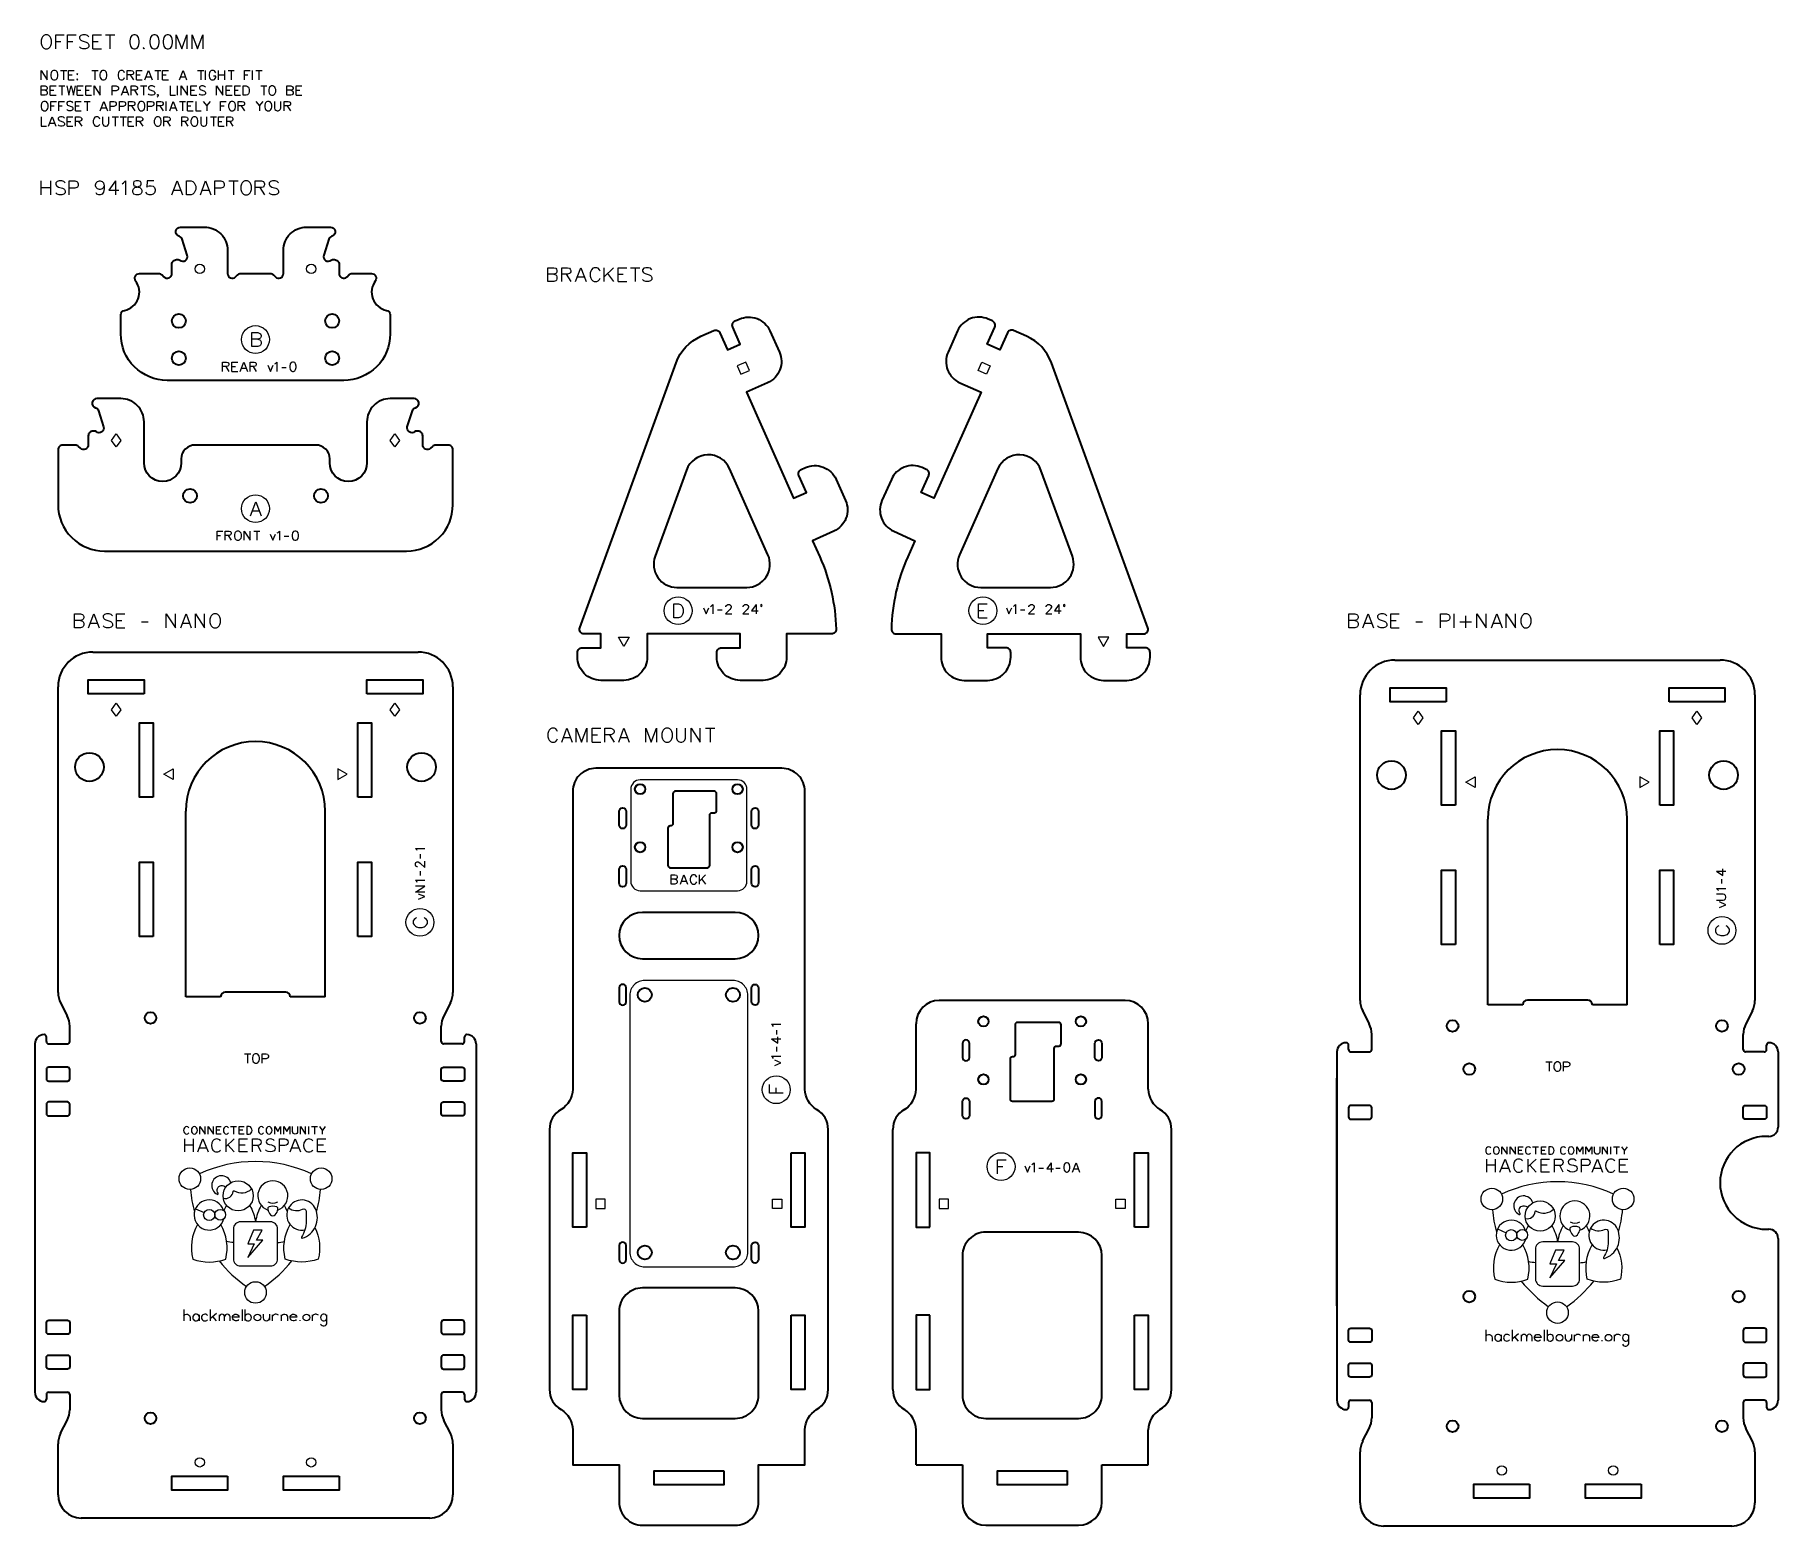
# Model space of a CAD drawing. Header units: millimetres. Extents: x 19 to 394, y 13 to 334.
import ezdxf

# ---------------------------------------------------------------- set-up
doc = ezdxf.new("R2010")
doc.units = ezdxf.units.MM
doc.header["$LTSCALE"] = 0.5
doc.layers.get('0').update_dxf_attribs({"lineweight": 9})
doc.layers.add('Red', color=6, linetype='Continuous', lineweight=35)

# ---------------------------------------------------------------- blocks, each defined once
blk = doc.blocks.new('CCHS Simplified Logo')
for p, q in [((3.51, 68.21), (3.51, 63.61)), ((6.67, 63.61), (6.67, 68.21)), ((14.71, 71.33), (15.92, 71.33)), ((17.98, 68.21), (17.98, 63.61)), ((17.98, 65.43), (20.98, 68.21)), ((19.71, 72.52), (21.81, 72.52)), ((20.76, 72.52), (20.76, 69.89)), ((22.77, 71.33), (23.98, 71.33)), ((47.15, 69.89), (47.15, 72.52)), ((48.09, 72.52), (50.19, 72.52)), ((49.14, 72.52), (49.14, 69.89)), ((52.03, 69.89), (52.03, 71.07)), ((3.51, 66.14), (6.67, 66.14)), ((8.74, 65.01), (11.29, 65.01)), ((20.98, 63.61), (18.69, 66.09)), ((22.71, 66.14), (24.82, 66.14)), ((30.44, 63.61), (29.29, 65.91)), ((41.17, 65.01), (43.73, 65.01)), ((50.2, 66.14), (52.32, 66.14)), ((7.39, 43.67), (10.4, 42.28)), ((3.24, 8.2), (3.24, 4.24)), ((8.66, 6.42), (8.66, 4.24)), ((12.54, 8.2), (12.54, 4.24)), ((14.72, 6.81), (12.54, 4.96)), ((15.74, 6.42), (15.74, 4.24)), ((23.76, 8.2), (23.76, 4.24)), ((24.77, 8.2), (24.77, 4.44)), ((33.35, 6.62), (33.35, 4.54)), ((34.47, 4.24), (34.47, 6.42)), ((37.47, 6.42), (37.47, 4.24)), ((48.48, 4.24), (48.48, 6.42)), ((14.72, 4.24), (13.45, 5.74)), ((44.14, 4.24), (44.14, 4.55))]:
    blk.add_line(p, q)
for points in [[(5.05, 72.14, 0.501157), (3.53, 72.14, 0.332305), (3.53, 70.27, 0.501157), (5.05, 70.27)], [(16.16, 67.54, 0.501157), (13.51, 67.54, 0.332305), (13.51, 64.27, 0.501157), (16.16, 64.27)], [(19, 72.14, 0.501157), (17.48, 72.14, 0.332305), (17.48, 70.27, 0.501157), (19, 70.27)], [(27.4, 63.61), (27.4, 68.21), (29.29, 68.21, -1), (29.29, 65.91), (27.4, 65.91)], [(31.3, 72.14, 0.501157), (29.78, 72.14, 0.332305), (29.78, 70.27, 0.501157), (31.3, 70.27)], [(34.99, 67.56, 0.119188), (34.74, 67.86, 0.321305), (32.55, 67.86, 0.513656), (32.55, 66.52, 0.110767), (33.31, 66.2), (34.06, 66.06, -0.110767), (34.98, 65.67, -0.513656), (34.98, 64.04, -0.321305), (32.31, 64.04, -0.119188), (32, 64.4)], [(36.89, 63.61), (36.89, 68.21), (38.78, 68.21, -1), (38.78, 65.91), (36.89, 65.91)], [(43.27, 72.52), (43.27, 70.79, -1), (41.45, 70.79), (41.45, 72.52)], [(48.55, 67.54, 0.501157), (45.89, 67.54, 0.332305), (45.89, 64.27, 0.501157), (48.55, 64.27)], [(48.16, 55.92, 0.218932), (8.76, 55.92)], [(19.79, 52.81, 1.531564), (15, 48.73, 0.792637), (15.31, 49.11, -1.003147), (18, 51.18)], [(5.59, 50.42, 0.042743), (7.01, 42.51, 0.042743)], [(17.14, 47.34, 0.467493), (20.62, 49.76, -0.557128), (21, 49.95, 0.342336), (27.06, 50.62)], [(49.9, 42.51, 0.042743), (51.33, 50.42)], [(17.35, 42.94, -0.03222), (18.29, 44.82)], [(26.43, 44.82, -0.094369), (28.46, 39.06, -0.094369)], [(30.48, 44.82, 0.094369), (28.46, 39.06, 0.094369)], [(39.61, 42.81, 0.034275), (38.63, 44.82)], [(8.12, 38.09, 0.194515), (6.39, 25.98, 0.181297), (18, 25.98, 0.194515), (16.26, 38.09)], [(49.35, 37.04, -0.175739), (50.53, 25.98, -0.181297), (38.92, 25.98, -0.194515), (40.65, 38.09)], [(20.7, 31.74, -0.036665), (18.31, 32.16)], [(36.22, 31.74, 0.036665), (38.6, 32.16)], [(15.74, 25.31, 0.069932), (25.29, 16.31)], [(31.63, 16.31, 0.069932), (41.18, 25.31, 0.069932)], [(3.24, 5.93, -0.802585), (5.5, 5.43), (5.5, 4.24)], [(17.62, 4.25), (17.62, 5.68, 1), (15.74, 5.68)], [(19.51, 4.25), (19.51, 5.68, 1), (17.62, 5.68)], [(22.52, 4.73, -5.586761), (22.74, 5.53), (20.38, 5.53)], [(31.18, 6.62), (31.18, 5.33, 1), (33.35, 5.33)], [(37.47, 5.93, -0.802585), (39.74, 5.43), (39.74, 4.24)], [(42.77, 4.73, -5.586761), (42.99, 5.53), (40.62, 5.53)], [(51.29, 3.14, 0.802585), (53.55, 3.65), (53.55, 6.42)]]:
    blk.add_lwpolyline(points, format="xyb")
for points in [[(7.74, 72.12, 0.520086), (6.22, 72.12, 0.315715), (6.22, 70.28, 0.520086), (7.74, 70.28, 0.315715)], [(26.22, 72.52), (25.45, 72.52), (25.45, 69.89), (26.22, 69.89, 0.252435), (26.97, 70.29, 0.299349), (26.97, 72.11, 0.252435)], [(33.99, 72.12, 0.520086), (32.48, 72.12, 0.315715), (32.48, 70.28, 0.520086), (33.99, 70.28, 0.315715)], [(36.36, 43.49, 0.372398), (35.9, 44.29, 0.168685), (33.21, 44.29, 0.372398), (32.75, 43.49, 0.132457), (33.69, 41.57, 0.455394), (35.42, 41.57, 0.132457)], [(40.08, 43.98, 0.292731), (45, 43.49, -0.559876), (46.26, 42.72), (46.26, 39.16, -0.145964), (44.62, 33.68, 0.705108), (44.91, 33.31, 0.446702), (49.56, 43.59, 0.622981)], [(23.24, 23.56), (33.68, 23.56, 0.414214), (36.22, 26.09), (36.22, 36.53, 0.414214), (33.68, 39.07), (23.24, 39.07, 0.414214), (20.7, 36.53), (20.7, 26.09, 0.414214)]]:
    blk.add_lwpolyline(points, format="xyb", close=True)
for points in [[(8.17, 63.61), (10.01, 68.21), (11.85, 63.61)], [(8.93, 69.89), (8.93, 72.52), (10.77, 69.89), (10.77, 72.52)], [(11.84, 69.89), (11.84, 72.52), (13.68, 69.89), (13.68, 72.52)], [(16.4, 69.89), (14.71, 69.89), (14.71, 72.52), (16.4, 72.52)], [(25.66, 63.61), (22.71, 63.61), (22.71, 68.21), (25.66, 68.21)], [(24.46, 69.89), (22.77, 69.89), (22.77, 72.52), (24.46, 72.52)], [(35.2, 69.89), (35.2, 72.52), (36.25, 70.75), (37.3, 72.52), (37.3, 69.89)], [(38.36, 69.89), (38.36, 72.52), (39.42, 70.75), (40.47, 72.52), (40.47, 69.89)], [(40.61, 63.61), (42.45, 68.21), (44.29, 63.61)], [(44.22, 69.89), (44.22, 72.52), (46.06, 69.89), (46.06, 72.52)], [(53.16, 63.61), (50.2, 63.61), (50.2, 68.21), (53.16, 68.21)], [(50.98, 72.52), (52.03, 71.07), (53.08, 72.52)]]:
    blk.add_lwpolyline(points)
blk.add_lwpolyline([(25.75, 26.5), (31.03, 32.62), (28.85, 32.62), (30.81, 36.14), (27.7, 36.14), (25.74, 31.37), (28.05, 31.37)], close=True)
for centre, radius in [((5.39, 54.2), 3.78), ((51.53, 54.2), 3.78), ((22.36, 48.19), 5.29), ((12.19, 41.46), 1.97), ((16.06, 41.54), 1.9), ((28.46, 14.25), 3.78), ((29.14, 5.43), 1.19), ((46.36, 5.43), 1.19)]:
    blk.add_circle(centre, radius)
for centre, radius, start, end in [((34.55, 48.19), 5.29, 289.1471, 250.8529), ((12.19, 41.46), 5.29, 17.37361, 345.15213), ((34.55, 49.05), 3.4, 240, 300), ((44.72, 41.46), 5.29, 151.50414, 282.17858), ((7.58, 5.43), 1.19, 25, 335), ((10.67, 5.43), 1.19, 39.5212, 320.4788), ((25.85, 5.43), 1.19, 205, 155), ((35.6, 5.35), 1.27, 43.2333, 152.80618), ((49.61, 5.35), 1.27, 43.2333, 152.80618), ((52.48, 5.43), 1.19, 25, 335)]:
    blk.add_arc(centre, radius, start, end)

msp = doc.modelspace()

# ---------------------------------------------------------------- linework, layer by layer
at = {"color": 139, "lineweight": 0}
for points in [[(20.7, 333.79), (20.41, 333.64), (20.12, 333.35), (19.98, 333.06), (19.84, 332.63), (19.84, 331.91), (19.98, 331.5), (20.12, 331.21), (20.41, 330.92), (20.7, 330.77), (21.26, 330.77), (21.55, 330.92), (21.83, 331.21), (21.98, 331.5), (22.12, 331.91), (22.12, 332.63), (21.98, 333.06), (21.83, 333.35), (21.55, 333.64), (21.26, 333.79), (20.7, 333.79)], [(39.83, 333.79), (39.4, 333.64), (39.11, 333.21), (38.96, 332.48), (38.96, 332.05), (39.11, 331.35), (39.4, 330.92), (39.83, 330.77), (40.12, 330.77), (40.53, 330.92), (40.82, 331.35), (40.96, 332.05), (40.96, 332.48), (40.82, 333.21), (40.53, 333.64), (40.12, 333.79), (39.83, 333.79)], [(44.12, 333.79), (43.68, 333.64), (43.4, 333.21), (43.25, 332.48), (43.25, 332.05), (43.4, 331.35), (43.68, 330.92), (44.12, 330.77), (44.38, 330.77), (44.82, 330.92), (45.11, 331.35), (45.25, 332.05), (45.25, 332.48), (45.11, 333.21), (44.82, 333.64), (44.38, 333.79), (44.12, 333.79)], [(46.96, 333.79), (46.53, 333.64), (46.24, 333.21), (46.12, 332.48), (46.12, 332.05), (46.24, 331.35), (46.53, 330.92), (46.96, 330.77), (47.25, 330.77), (47.68, 330.92), (47.97, 331.35), (48.12, 332.05), (48.12, 332.48), (47.97, 333.21), (47.68, 333.64), (47.25, 333.79), (46.96, 333.79)], [(22.51, 326.12), (22.32, 326.03), (22.12, 325.84), (22.03, 325.64), (21.93, 325.35), (21.93, 324.87), (22.03, 324.58), (22.12, 324.39), (22.32, 324.2), (22.51, 324.12), (22.89, 324.12), (23.09, 324.2), (23.28, 324.39), (23.38, 324.58), (23.47, 324.87), (23.47, 325.35), (23.38, 325.64), (23.28, 325.84), (23.09, 326.03), (22.89, 326.12), (22.51, 326.12)], [(27.64, 325.45), (27.54, 325.35), (27.64, 325.26), (27.74, 325.35), (27.64, 325.45)], [(27.64, 324.29), (27.54, 324.2), (27.64, 324.12), (27.74, 324.2), (27.64, 324.29)], [(33.09, 326.12), (32.89, 326.03), (32.7, 325.84), (32.6, 325.64), (32.51, 325.35), (32.51, 324.87), (32.6, 324.58), (32.7, 324.39), (32.89, 324.2), (33.09, 324.12), (33.45, 324.12), (33.64, 324.2), (33.83, 324.39), (33.93, 324.58), (34.02, 324.87), (34.02, 325.35), (33.93, 325.64), (33.83, 325.84), (33.64, 326.03), (33.45, 326.12), (33.09, 326.12)], [(20.41, 319.45), (20.22, 319.35), (20.03, 319.16), (19.93, 318.97), (19.84, 318.68), (19.84, 318.2), (19.93, 317.93), (20.03, 317.74), (20.22, 317.55), (20.41, 317.45), (20.8, 317.45), (20.99, 317.55), (21.18, 317.74), (21.28, 317.93), (21.38, 318.2), (21.38, 318.68), (21.28, 318.97), (21.18, 319.16), (20.99, 319.35), (20.8, 319.45), (20.41, 319.45)], [(41.25, 319.45), (41.06, 319.35), (40.89, 319.16), (40.79, 318.97), (40.7, 318.68), (40.7, 318.2), (40.79, 317.93), (40.89, 317.74), (41.06, 317.55), (41.25, 317.45), (41.64, 317.45), (41.83, 317.55), (42.02, 317.74), (42.12, 317.93), (42.22, 318.2), (42.22, 318.68), (42.12, 318.97), (42.02, 319.16), (41.83, 319.35), (41.64, 319.45), (41.25, 319.45)], [(60.77, 319.45), (60.57, 319.35), (60.38, 319.16), (60.31, 318.97), (60.21, 318.68), (60.21, 318.2), (60.31, 317.93), (60.38, 317.74), (60.57, 317.55), (60.77, 317.45), (61.15, 317.45), (61.34, 317.55), (61.54, 317.74), (61.63, 317.93), (61.73, 318.2), (61.73, 318.68), (61.63, 318.97), (61.54, 319.16), (61.34, 319.35), (61.15, 319.45), (60.77, 319.45)], [(63.34, 320.78), (63.34, 322.78), (64.02, 322.78), (64.28, 322.68), (64.48, 322.49), (64.57, 322.29), (64.67, 322.03), (64.67, 321.55), (64.57, 321.26), (64.48, 321.07), (64.28, 320.87), (64.02, 320.78), (63.34, 320.78)], [(68.57, 319.45), (68.38, 319.35), (68.19, 319.16), (68.09, 318.97), (68.02, 318.68), (68.02, 318.2), (68.09, 317.93), (68.19, 317.74), (68.38, 317.55), (68.57, 317.45), (68.96, 317.45), (69.15, 317.55), (69.34, 317.74), (69.44, 317.93), (69.53, 318.2), (69.53, 318.68), (69.44, 318.97), (69.34, 319.16), (69.15, 319.35), (68.96, 319.45), (68.57, 319.45)], [(69.44, 322.78), (69.25, 322.68), (69.05, 322.49), (68.96, 322.29), (68.86, 322.03), (68.86, 321.55), (68.96, 321.26), (69.05, 321.07), (69.25, 320.87), (69.44, 320.78), (69.82, 320.78), (69.99, 320.87), (70.18, 321.07), (70.28, 321.26), (70.38, 321.55), (70.38, 322.03), (70.28, 322.29), (70.18, 322.49), (69.99, 322.68), (69.82, 322.78), (69.44, 322.78)], [(44.79, 316.1), (44.6, 316.03), (44.41, 315.84), (44.31, 315.64), (44.21, 315.36), (44.21, 314.87), (44.31, 314.58), (44.41, 314.39), (44.6, 314.2), (44.79, 314.1), (45.15, 314.1), (45.35, 314.2), (45.54, 314.39), (45.64, 314.58), (45.73, 314.87), (45.73, 315.36), (45.64, 315.64), (45.54, 315.84), (45.35, 316.03), (45.15, 316.1), (44.79, 316.1)], [(52.67, 316.1), (52.5, 316.03), (52.31, 315.84), (52.21, 315.64), (52.12, 315.36), (52.12, 314.87), (52.21, 314.58), (52.31, 314.39), (52.5, 314.2), (52.67, 314.1), (53.06, 314.1), (53.25, 314.2), (53.44, 314.39), (53.54, 314.58), (53.63, 314.87), (53.63, 315.36), (53.54, 315.64), (53.44, 315.84), (53.25, 316.03), (53.06, 316.1), (52.67, 316.1)], [(40.29, 302.32), (39.85, 302.18), (39.71, 301.89), (39.71, 301.6), (39.85, 301.31), (40.14, 301.17), (40.7, 301.02), (41.13, 300.9), (41.42, 300.61), (41.56, 300.32), (41.56, 299.89), (41.42, 299.6), (41.28, 299.46), (40.84, 299.31), (40.29, 299.31), (39.85, 299.46), (39.71, 299.6), (39.57, 299.89), (39.57, 300.32), (39.71, 300.61), (40, 300.9), (40.43, 301.02), (40.99, 301.17), (41.28, 301.31), (41.42, 301.6), (41.42, 301.89), (41.28, 302.18), (40.84, 302.32), (40.29, 302.32)], [(51.13, 299.31), (51.13, 302.32), (52.14, 302.32), (52.55, 302.18), (52.84, 301.89), (52.98, 301.6), (53.13, 301.17), (53.13, 300.47), (52.98, 300.03), (52.84, 299.75), (52.55, 299.46), (52.14, 299.31), (51.13, 299.31)], [(63.7, 302.32), (63.42, 302.18), (63.13, 301.89), (62.98, 301.6), (62.84, 301.17), (62.84, 300.47), (62.98, 300.03), (63.13, 299.75), (63.42, 299.46), (63.7, 299.31), (64.26, 299.31), (64.55, 299.46), (64.84, 299.75), (64.98, 300.03), (65.13, 300.47), (65.13, 301.17), (64.98, 301.6), (64.84, 301.89), (64.55, 302.18), (64.26, 302.32), (63.7, 302.32)], [(73.97, 263.32), (73.7, 263.22), (73.51, 262.93), (73.41, 262.45), (73.41, 262.19), (73.51, 261.71), (73.7, 261.42), (73.97, 261.32), (74.16, 261.32), (74.45, 261.42), (74.64, 261.71), (74.74, 262.19), (74.74, 262.45), (74.64, 262.93), (74.45, 263.22), (74.16, 263.32), (73.97, 263.32)], [(62.04, 226.94), (61.85, 226.85), (61.66, 226.65), (61.56, 226.46), (61.46, 226.2), (61.46, 225.71), (61.56, 225.43), (61.66, 225.23), (61.85, 225.04), (62.04, 224.94), (62.4, 224.94), (62.6, 225.04), (62.79, 225.23), (62.89, 225.43), (62.98, 225.71), (62.98, 226.2), (62.89, 226.46), (62.79, 226.65), (62.6, 226.85), (62.4, 226.94), (62.04, 226.94)], [(74.5, 226.94), (74.21, 226.85), (74.01, 226.56), (73.94, 226.1), (73.94, 225.81), (74.01, 225.33), (74.21, 225.04), (74.5, 224.94), (74.69, 224.94), (74.98, 225.04), (75.17, 225.33), (75.27, 225.81), (75.27, 226.1), (75.17, 226.56), (74.98, 226.85), (74.69, 226.94), (74.5, 226.94)], [(156.09, 208.27), (156.09, 211.28), (157.1, 211.28), (157.54, 211.14), (157.83, 210.85), (157.97, 210.56), (158.09, 210.13), (158.09, 209.43), (157.97, 209), (157.83, 208.71), (157.54, 208.42), (157.1, 208.27), (156.09, 208.27)], [(175.1, 210.9), (175.05, 211.04), (174.91, 211.09), (174.79, 211.04), (174.74, 210.9), (174.79, 210.78), (174.91, 210.71), (175.05, 210.78), (175.1, 210.9)], [(240.34, 210.9), (240.26, 211.04), (240.14, 211.09), (240, 211.04), (239.95, 210.9), (240, 210.78), (240.14, 210.71), (240.26, 210.78), (240.34, 210.9)], [(57.06, 209.12), (56.77, 208.97), (56.48, 208.68), (56.33, 208.39), (56.19, 207.98), (56.19, 207.26), (56.33, 206.83), (56.48, 206.54), (56.77, 206.27), (57.06, 206.13), (57.61, 206.13), (57.9, 206.27), (58.19, 206.54), (58.33, 206.83), (58.48, 207.26), (58.48, 207.98), (58.33, 208.39), (58.19, 208.68), (57.9, 208.97), (57.61, 209.12), (57.06, 209.12)], [(339.25, 209.12), (338.99, 208.97), (338.7, 208.68), (338.55, 208.39), (338.41, 207.98), (338.41, 207.26), (338.55, 206.83), (338.7, 206.54), (338.99, 206.27), (339.25, 206.13), (339.83, 206.13), (340.12, 206.27), (340.41, 206.54), (340.55, 206.83), (340.7, 207.26), (340.7, 207.98), (340.55, 208.39), (340.41, 208.68), (340.12, 208.97), (339.83, 209.12), (339.25, 209.12)], [(154.33, 184.47), (154.07, 184.33), (153.78, 184.04), (153.63, 183.77), (153.49, 183.34), (153.49, 182.62), (153.63, 182.18), (153.78, 181.89), (154.07, 181.63), (154.33, 181.48), (154.91, 181.48), (155.2, 181.63), (155.49, 181.89), (155.63, 182.18), (155.78, 182.62), (155.78, 183.34), (155.63, 183.77), (155.49, 184.04), (155.2, 184.33), (154.91, 184.47), (154.33, 184.47)], [(65.92, 114.37), (65.73, 114.27), (65.54, 114.08), (65.44, 113.89), (65.37, 113.6), (65.37, 113.11), (65.44, 112.85), (65.54, 112.66), (65.73, 112.46), (65.92, 112.37), (66.31, 112.37), (66.5, 112.46), (66.69, 112.66), (66.79, 112.85), (66.88, 113.11), (66.88, 113.6), (66.79, 113.89), (66.69, 114.08), (66.5, 114.27), (66.31, 114.37), (65.92, 114.37)], [(346.12, 112.62), (345.94, 112.52), (345.75, 112.34), (345.65, 112.14), (345.55, 111.86), (345.55, 111.38), (345.65, 111.1), (345.75, 110.9), (345.94, 110.71), (346.12, 110.62), (346.51, 110.62), (346.7, 110.71), (346.88, 110.9), (346.98, 111.1), (347.08, 111.38), (347.08, 111.86), (346.98, 112.14), (346.88, 112.34), (346.7, 112.52), (346.51, 112.62), (346.12, 112.62)], [(240.6, 90.9), (240.31, 90.81), (240.12, 90.54), (240.02, 90.06), (240.02, 89.77), (240.12, 89.29), (240.31, 89), (240.6, 88.9), (240.77, 88.9), (241.06, 89), (241.25, 89.29), (241.35, 89.77), (241.35, 90.06), (241.25, 90.54), (241.06, 90.81), (240.77, 90.9), (240.6, 90.9)]]:
    msp.add_lwpolyline(points, close=True, dxfattribs=at)
for points in [[(22.99, 330.77), (22.99, 333.79), (24.85, 333.79)], [(22.99, 332.34), (24.12, 332.34)], [(25.54, 330.77), (25.54, 333.79), (27.4, 333.79)], [(25.54, 332.34), (26.7, 332.34)], [(30.12, 333.35), (29.83, 333.64), (29.4, 333.79), (28.82, 333.79), (28.41, 333.64), (28.12, 333.35), (28.12, 333.06), (28.27, 332.77), (28.41, 332.63), (28.7, 332.48), (29.54, 332.2), (29.83, 332.05), (29.98, 331.91), (30.12, 331.64), (30.12, 331.21), (29.83, 330.92), (29.4, 330.77), (28.82, 330.77), (28.41, 330.92), (28.12, 331.21)], [(30.97, 330.77), (30.97, 333.79), (32.82, 333.79)], [(30.97, 332.34), (32.12, 332.34)], [(30.97, 330.77), (32.82, 330.77)], [(33.69, 333.79), (35.69, 333.79)], [(34.67, 333.79), (34.67, 330.77)], [(41.97, 331.06), (41.83, 330.92), (41.97, 330.77), (42.12, 330.92)], [(48.96, 330.77), (48.96, 333.79), (50.12, 330.77), (51.25, 333.79), (51.25, 330.77)], [(52.38, 330.77), (52.38, 333.79), (53.54, 330.77), (54.67, 333.79), (54.67, 330.77)], [(19.84, 324.12), (19.84, 326.12), (21.18, 324.12), (21.18, 326.12)], [(24.03, 326.12), (25.38, 326.12)], [(24.7, 326.12), (24.7, 324.12)], [(25.74, 324.12), (25.74, 326.12), (26.99, 326.12)], [(25.74, 325.16), (26.51, 325.16)], [(25.74, 324.12), (26.99, 324.12)], [(30.8, 326.12), (32.12, 326.12)], [(31.45, 326.12), (31.45, 324.12)], [(37.83, 325.64), (37.73, 325.84), (37.54, 326.03), (37.35, 326.12), (36.99, 326.12), (36.79, 326.03), (36.6, 325.84), (36.51, 325.64), (36.41, 325.35), (36.41, 324.87), (36.51, 324.58), (36.6, 324.39), (36.79, 324.2), (36.99, 324.12), (37.35, 324.12), (37.54, 324.2), (37.73, 324.39), (37.83, 324.58)], [(38.41, 324.12), (38.41, 326.12), (39.25, 326.12), (39.54, 326.03), (39.64, 325.93), (39.73, 325.74), (39.73, 325.55), (39.64, 325.35), (39.54, 325.26), (39.25, 325.16), (38.41, 325.16)], [(39.06, 325.16), (39.73, 324.12)], [(40.41, 324.12), (40.41, 326.12), (41.64, 326.12)], [(40.41, 325.16), (41.16, 325.16)], [(40.41, 324.12), (41.64, 324.12)], [(42.22, 324.12), (42.96, 326.12), (43.73, 324.12)], [(42.5, 324.78), (43.44, 324.78)], [(44.31, 326.12), (45.64, 326.12)], [(44.96, 326.12), (44.96, 324.12)], [(46.02, 324.12), (46.02, 326.12), (47.25, 326.12)], [(46.02, 325.16), (46.77, 325.16)], [(46.02, 324.12), (47.25, 324.12)], [(49.64, 324.12), (50.41, 326.12), (51.15, 324.12)], [(49.92, 324.78), (50.86, 324.78)], [(53.54, 326.12), (54.86, 326.12)], [(54.21, 326.12), (54.21, 324.12)], [(55.25, 324.12), (55.25, 326.12)], [(57.44, 325.64), (57.34, 325.84), (57.15, 326.03), (56.96, 326.12), (56.57, 326.12), (56.4, 326.03), (56.21, 325.84), (56.12, 325.64), (56.02, 325.35), (56.02, 324.87), (56.12, 324.58), (56.21, 324.39), (56.4, 324.2), (56.57, 324.12), (56.96, 324.12), (57.15, 324.2), (57.34, 324.39), (57.44, 324.58), (57.44, 324.87), (56.96, 324.87)], [(58.02, 324.12), (58.02, 326.12)], [(58.02, 325.16), (59.34, 325.16)], [(59.34, 326.12), (59.34, 324.12)], [(60.11, 326.12), (61.44, 326.12)], [(60.77, 326.12), (60.77, 324.12)], [(63.63, 324.12), (63.63, 326.12), (64.86, 326.12)], [(63.63, 325.16), (64.38, 325.16)], [(65.34, 324.12), (65.34, 326.12)], [(66.11, 326.12), (67.44, 326.12)], [(66.76, 326.12), (66.76, 324.12)], [(19.84, 320.78), (19.84, 322.78), (20.7, 322.78), (20.99, 322.68), (21.09, 322.58), (21.18, 322.39), (21.18, 322.2), (21.09, 322.03), (20.99, 321.93), (20.7, 321.84), (19.84, 321.84)], [(20.7, 321.84), (20.99, 321.74), (21.09, 321.64), (21.18, 321.45), (21.18, 321.16), (21.09, 320.97), (20.99, 320.87), (20.7, 320.78), (19.84, 320.78)], [(21.83, 320.78), (21.83, 322.78), (23.09, 322.78)], [(21.83, 321.84), (22.61, 321.84)], [(21.83, 320.78), (23.09, 320.78)], [(21.93, 317.45), (21.93, 319.45), (23.18, 319.45)], [(23.64, 322.78), (24.99, 322.78)], [(23.64, 317.45), (23.64, 319.45), (24.89, 319.45)], [(24.32, 322.78), (24.32, 320.78)], [(25.38, 322.78), (25.83, 320.78), (26.32, 322.78), (26.8, 320.78), (27.28, 322.78)], [(26.7, 319.16), (26.51, 319.35), (26.22, 319.45), (25.83, 319.45), (25.54, 319.35), (25.38, 319.16), (25.38, 318.97), (25.47, 318.78), (25.54, 318.68), (25.74, 318.58), (26.32, 318.39), (26.51, 318.29), (26.6, 318.2), (26.7, 318.03), (26.7, 317.74), (26.51, 317.55), (26.22, 317.45), (25.83, 317.45), (25.54, 317.55), (25.38, 317.74)], [(27.28, 317.45), (27.28, 319.45), (28.51, 319.45)], [(27.64, 320.78), (27.64, 322.78), (28.89, 322.78)], [(27.64, 321.84), (28.41, 321.84)], [(27.64, 320.78), (28.89, 320.78)], [(29.09, 319.45), (30.41, 319.45)], [(29.45, 320.78), (29.45, 322.78), (30.7, 322.78)], [(29.45, 321.84), (30.22, 321.84)], [(29.45, 320.78), (30.7, 320.78)], [(29.74, 319.45), (29.74, 317.45)], [(31.28, 320.78), (31.28, 322.78), (32.6, 320.78), (32.6, 322.78)], [(32.6, 317.45), (33.35, 319.45), (34.12, 317.45)], [(34.7, 317.45), (34.7, 319.45), (35.54, 319.45), (35.83, 319.35), (35.93, 319.26), (36.02, 319.07), (36.02, 318.78), (35.93, 318.58), (35.83, 318.49), (35.54, 318.39), (34.7, 318.39)], [(35.16, 320.78), (35.16, 322.78), (36.02, 322.78), (36.31, 322.68), (36.41, 322.58), (36.51, 322.39), (36.51, 322.13), (36.41, 321.93), (36.31, 321.84), (36.02, 321.74), (35.16, 321.74)], [(36.7, 317.45), (36.7, 319.45), (37.54, 319.45), (37.83, 319.35), (37.93, 319.26), (38.02, 319.07), (38.02, 318.78), (37.93, 318.58), (37.83, 318.49), (37.54, 318.39), (36.7, 318.39)], [(37.16, 320.78), (37.93, 322.78), (38.7, 320.78)], [(37.45, 321.45), (38.41, 321.45)], [(38.7, 317.45), (38.7, 319.45), (39.54, 319.45), (39.83, 319.35), (39.93, 319.26), (40.02, 319.07), (40.02, 318.87), (39.93, 318.68), (39.83, 318.58), (39.54, 318.49), (38.7, 318.49)], [(39.25, 320.78), (39.25, 322.78), (40.12, 322.78), (40.41, 322.68), (40.5, 322.58), (40.6, 322.39), (40.6, 322.2), (40.5, 322.03), (40.41, 321.93), (40.12, 321.84), (39.25, 321.84)], [(39.93, 321.84), (40.6, 320.78)], [(41.25, 322.78), (42.6, 322.78)], [(41.93, 322.78), (41.93, 320.78)], [(42.79, 317.45), (42.79, 319.45), (43.64, 319.45), (43.93, 319.35), (44.02, 319.26), (44.12, 319.07), (44.12, 318.78), (44.02, 318.58), (43.93, 318.49), (43.64, 318.39), (42.79, 318.39)], [(44.31, 322.49), (44.12, 322.68), (43.83, 322.78), (43.44, 322.78), (43.15, 322.68), (42.96, 322.49), (42.96, 322.29), (43.06, 322.13), (43.15, 322.03), (43.35, 321.93), (43.93, 321.74), (44.12, 321.64), (44.21, 321.55), (44.31, 321.35), (44.31, 321.07), (44.12, 320.87), (43.83, 320.78), (43.44, 320.78), (43.15, 320.87), (42.96, 321.07)], [(44.79, 317.45), (44.79, 319.45), (45.64, 319.45), (45.93, 319.35), (46.02, 319.26), (46.12, 319.07), (46.12, 318.87), (46.02, 318.68), (45.93, 318.58), (45.64, 318.49), (44.79, 318.49)], [(45.06, 320.87), (44.96, 320.78), (44.87, 320.87), (44.96, 320.97), (45.06, 320.87), (45.06, 320.68), (44.96, 320.49), (44.87, 320.39)], [(46.77, 317.45), (46.77, 319.45)], [(47.54, 317.45), (48.31, 319.45), (49.06, 317.45)], [(47.64, 322.78), (47.64, 320.78), (48.77, 320.78)], [(49.25, 320.78), (49.25, 322.78)], [(49.64, 319.45), (50.96, 319.45)], [(50.02, 320.78), (50.02, 322.78), (51.35, 320.78), (51.35, 322.78)], [(50.31, 319.45), (50.31, 317.45)], [(51.35, 317.45), (51.35, 319.45), (52.57, 319.45)], [(52.12, 320.78), (52.12, 322.78), (53.35, 322.78)], [(52.12, 321.84), (52.86, 321.84)], [(52.12, 320.78), (53.35, 320.78)], [(53.15, 319.45), (53.15, 317.45), (54.31, 317.45)], [(55.25, 322.49), (55.06, 322.68), (54.77, 322.78), (54.41, 322.78), (54.12, 322.68), (53.92, 322.49), (53.92, 322.29), (54.02, 322.13), (54.12, 322.03), (54.31, 321.93), (54.86, 321.74), (55.06, 321.64), (55.15, 321.55), (55.25, 321.35), (55.25, 321.07), (55.06, 320.87), (54.77, 320.78), (54.41, 320.78), (54.12, 320.87), (53.92, 321.07)], [(54.77, 319.45), (55.54, 318.49), (56.31, 319.45)], [(57.63, 320.78), (57.63, 322.78), (58.96, 320.78), (58.96, 322.78)], [(58.48, 317.45), (58.48, 319.45), (59.73, 319.45)], [(59.73, 320.78), (59.73, 322.78), (60.96, 322.78)], [(59.73, 321.84), (60.48, 321.84)], [(59.73, 320.78), (60.96, 320.78)], [(61.54, 320.78), (61.54, 322.78), (62.76, 322.78)], [(61.54, 321.84), (62.28, 321.84)], [(61.54, 320.78), (62.76, 320.78)], [(62.28, 317.45), (62.28, 319.45), (63.15, 319.45), (63.44, 319.35), (63.54, 319.26), (63.63, 319.07), (63.63, 318.87), (63.54, 318.68), (63.44, 318.58), (63.15, 318.49), (62.28, 318.49)], [(66.11, 319.45), (66.86, 318.49), (67.63, 319.45)], [(67.15, 322.78), (68.47, 322.78)], [(67.82, 322.78), (67.82, 320.78)], [(70.09, 319.45), (70.09, 318.03), (70.18, 317.74), (70.38, 317.55), (70.67, 317.45), (70.86, 317.45), (71.15, 317.55), (71.34, 317.74), (71.44, 318.03), (71.44, 319.45)], [(72.18, 317.45), (72.18, 319.45), (73.05, 319.45), (73.34, 319.35), (73.44, 319.26), (73.53, 319.07), (73.53, 318.87), (73.44, 318.68), (73.34, 318.58), (73.05, 318.49), (72.18, 318.49)], [(72.76, 320.78), (72.76, 322.78), (73.63, 322.78), (73.89, 322.68), (73.99, 322.58), (74.09, 322.39), (74.09, 322.2), (73.99, 322.03), (73.89, 321.93), (73.63, 321.84), (72.76, 321.84)], [(73.63, 321.84), (73.89, 321.74), (73.99, 321.64), (74.09, 321.45), (74.09, 321.16), (73.99, 320.97), (73.89, 320.87), (73.63, 320.78), (72.76, 320.78)], [(74.76, 320.78), (74.76, 322.78), (75.99, 322.78)], [(74.76, 321.84), (75.53, 321.84)], [(74.76, 320.78), (75.99, 320.78)], [(19.84, 316.1), (19.84, 314.1), (20.99, 314.1)], [(21.47, 314.1), (22.22, 316.1), (22.99, 314.1)], [(21.93, 318.49), (22.7, 318.49)], [(24.89, 315.84), (24.7, 316.03), (24.41, 316.1), (24.03, 316.1), (23.74, 316.03), (23.55, 315.84), (23.55, 315.64), (23.64, 315.45), (23.74, 315.36), (23.93, 315.26), (24.51, 315.07), (24.7, 314.97), (24.8, 314.87), (24.89, 314.68), (24.89, 314.39), (24.7, 314.2), (24.41, 314.1), (24.03, 314.1), (23.74, 314.2), (23.55, 314.39)], [(23.64, 318.49), (24.41, 318.49)], [(25.47, 314.1), (25.47, 316.1), (26.7, 316.1)], [(27.28, 318.49), (28.03, 318.49)], [(27.28, 317.45), (28.51, 317.45)], [(27.28, 314.1), (27.28, 316.1), (28.12, 316.1), (28.41, 316.03), (28.51, 315.93), (28.6, 315.74), (28.6, 315.55), (28.51, 315.36), (28.41, 315.26), (28.12, 315.16), (27.28, 315.16)], [(32.51, 315.64), (32.41, 315.84), (32.22, 316.03), (32.03, 316.1), (31.64, 316.1), (31.45, 316.03), (31.28, 315.84), (31.18, 315.64), (31.09, 315.36), (31.09, 314.87), (31.18, 314.58), (31.28, 314.39), (31.45, 314.2), (31.64, 314.1), (32.03, 314.1), (32.22, 314.2), (32.41, 314.39), (32.51, 314.58)], [(32.89, 318.1), (33.83, 318.1)], [(33.09, 316.1), (33.09, 314.68), (33.18, 314.39), (33.35, 314.2), (33.64, 314.1), (33.83, 314.1), (34.12, 314.2), (34.31, 314.39), (34.41, 314.68), (34.41, 316.1)], [(35.16, 316.1), (36.51, 316.1)], [(35.83, 316.1), (35.83, 314.1)], [(36.89, 316.1), (38.22, 316.1)], [(37.54, 316.1), (37.54, 314.1)], [(38.6, 314.1), (38.6, 316.1), (39.83, 316.1)], [(39.35, 318.49), (40.02, 317.45)], [(40.41, 314.1), (40.41, 316.1), (41.25, 316.1), (41.54, 316.03), (41.64, 315.93), (41.73, 315.74), (41.73, 315.55), (41.64, 315.36), (41.54, 315.26), (41.25, 315.16), (40.41, 315.16)], [(45.44, 318.49), (46.12, 317.45)], [(46.31, 314.1), (46.31, 316.1), (47.15, 316.1), (47.44, 316.03), (47.54, 315.93), (47.64, 315.74), (47.64, 315.55), (47.54, 315.36), (47.44, 315.26), (47.15, 315.16), (46.31, 315.16)], [(47.83, 318.1), (48.77, 318.1)], [(50.12, 314.1), (50.12, 316.1), (50.96, 316.1), (51.25, 316.03), (51.35, 315.93), (51.44, 315.74), (51.44, 315.55), (51.35, 315.36), (51.25, 315.26), (50.96, 315.16), (50.12, 315.16)], [(51.35, 318.49), (52.12, 318.49)], [(51.35, 317.45), (52.57, 317.45)], [(54.21, 316.1), (54.21, 314.68), (54.31, 314.39), (54.5, 314.2), (54.77, 314.1), (54.96, 314.1), (55.25, 314.2), (55.44, 314.39), (55.54, 314.68), (55.54, 316.1)], [(55.54, 318.49), (55.54, 317.45)], [(56.31, 316.1), (57.63, 316.1)], [(56.96, 316.1), (56.96, 314.1)], [(58.02, 314.1), (58.02, 316.1), (59.25, 316.1)], [(58.48, 318.49), (59.25, 318.49)], [(59.83, 314.1), (59.83, 316.1), (60.67, 316.1), (60.96, 316.03), (61.05, 315.93), (61.15, 315.74), (61.15, 315.55), (61.05, 315.36), (60.96, 315.26), (60.67, 315.16), (59.83, 315.16)], [(62.96, 318.49), (63.63, 317.45)], [(66.86, 318.49), (66.86, 317.45)], [(72.86, 318.49), (73.53, 317.45)], [(21.74, 314.78), (22.7, 314.78)], [(25.47, 315.16), (26.22, 315.16)], [(25.47, 314.1), (26.7, 314.1)], [(27.93, 315.16), (28.6, 314.1)], [(38.6, 315.16), (39.35, 315.16)], [(38.6, 314.1), (39.83, 314.1)], [(41.06, 315.16), (41.73, 314.1)], [(46.96, 315.16), (47.64, 314.1)], [(50.77, 315.16), (51.44, 314.1)], [(58.02, 315.16), (58.77, 315.16)], [(58.02, 314.1), (59.25, 314.1)], [(60.48, 315.16), (61.15, 314.1)], [(19.86, 299.31), (19.86, 302.32)], [(19.86, 300.9), (21.86, 300.9)], [(21.86, 302.32), (21.86, 299.31)], [(25.01, 301.89), (24.73, 302.18), (24.29, 302.32), (23.71, 302.32), (23.28, 302.18), (23.02, 301.89), (23.02, 301.6), (23.16, 301.31), (23.28, 301.17), (23.57, 301.02), (24.44, 300.76), (24.73, 300.61), (24.87, 300.47), (25.01, 300.18), (25.01, 299.75), (24.73, 299.46), (24.29, 299.31), (23.71, 299.31), (23.28, 299.46), (23.02, 299.75)], [(25.86, 299.31), (25.86, 302.32), (27.13, 302.32), (27.57, 302.18), (27.71, 302.03), (27.86, 301.74), (27.86, 301.31), (27.71, 301.02), (27.57, 300.9), (27.13, 300.76), (25.86, 300.76)], [(33.42, 301.31), (33.28, 300.9), (32.99, 300.61), (32.58, 300.47), (32.43, 300.47), (32, 300.61), (31.71, 300.9), (31.57, 301.31), (31.57, 301.46), (31.71, 301.89), (32, 302.18), (32.43, 302.32), (32.58, 302.32), (32.99, 302.18), (33.28, 301.89), (33.42, 301.31), (33.42, 300.61), (33.28, 299.89), (32.99, 299.46), (32.58, 299.31), (32.29, 299.31), (31.86, 299.46), (31.71, 299.75)], [(35.86, 302.32), (34.43, 300.32), (36.58, 300.32)], [(35.86, 302.32), (35.86, 299.31)], [(37.28, 301.74), (37.57, 301.89), (38, 302.32), (38, 299.31)], [(44.14, 302.32), (42.7, 302.32), (42.58, 301.02), (42.7, 301.17), (43.13, 301.31), (43.56, 301.31), (44, 301.17), (44.29, 300.9), (44.43, 300.47), (44.43, 300.18), (44.29, 299.75), (44, 299.46), (43.56, 299.31), (43.13, 299.31), (42.7, 299.46), (42.58, 299.6), (42.43, 299.89)], [(48, 299.31), (49.13, 302.32), (50.29, 299.31)], [(48.41, 300.32), (49.85, 300.32)], [(54.14, 299.31), (55.27, 302.32), (56.4, 299.31)], [(54.55, 300.32), (56, 300.32)], [(57.27, 299.31), (57.27, 302.32), (58.55, 302.32), (58.98, 302.18), (59.13, 302.03), (59.27, 301.74), (59.27, 301.31), (59.13, 301.02), (58.98, 300.9), (58.55, 300.76), (57.27, 300.76)], [(60.26, 302.32), (62.26, 302.32)], [(61.27, 302.32), (61.27, 299.31)], [(65.97, 299.31), (65.97, 302.32), (67.27, 302.32), (67.7, 302.18), (67.82, 302.03), (67.97, 301.74), (67.97, 301.46), (67.82, 301.17), (67.7, 301.02), (67.27, 300.9), (65.97, 300.9)], [(66.98, 300.9), (67.97, 299.31)], [(70.98, 301.89), (70.69, 302.18), (70.26, 302.32), (69.68, 302.32), (69.27, 302.18), (68.98, 301.89), (68.98, 301.6), (69.12, 301.31), (69.27, 301.17), (69.56, 301.02), (70.4, 300.76), (70.69, 300.61), (70.84, 300.47), (70.98, 300.18), (70.98, 299.75), (70.69, 299.46), (70.26, 299.31), (69.68, 299.31), (69.27, 299.46), (68.98, 299.75)], [(128.92, 280.67), (128.92, 283.65), (130.22, 283.65), (130.65, 283.51), (130.8, 283.36), (130.92, 283.07), (130.92, 282.79), (130.8, 282.52), (130.65, 282.38), (130.22, 282.23), (128.92, 282.23)], [(130.22, 282.23), (130.65, 282.09), (130.8, 281.94), (130.92, 281.65), (130.92, 281.22), (130.8, 280.93), (130.65, 280.79), (130.22, 280.67), (128.92, 280.67)], [(131.93, 280.67), (131.93, 283.65), (133.21, 283.65), (133.64, 283.51), (133.78, 283.36), (133.93, 283.07), (133.93, 282.79), (133.78, 282.52), (133.64, 282.38), (133.21, 282.23), (131.93, 282.23)], [(132.92, 282.23), (133.93, 280.67)], [(134.92, 280.67), (136.07, 283.65), (137.2, 280.67)], [(135.35, 281.65), (136.77, 281.65)], [(140.22, 282.93), (140.07, 283.22), (139.78, 283.51), (139.49, 283.65), (138.92, 283.65), (138.63, 283.51), (138.36, 283.22), (138.22, 282.93), (138.07, 282.52), (138.07, 281.8), (138.22, 281.36), (138.36, 281.07), (138.63, 280.79), (138.92, 280.67), (139.49, 280.67), (139.78, 280.79), (140.07, 281.07), (140.22, 281.36)], [(141.06, 280.67), (141.06, 283.65)], [(143.06, 283.65), (141.06, 281.65)], [(141.78, 282.38), (143.06, 280.67)], [(144.07, 280.67), (144.07, 283.65), (145.93, 283.65)], [(144.07, 282.23), (145.2, 282.23)], [(146.77, 283.65), (148.77, 283.65)], [(147.78, 283.65), (147.78, 280.67)], [(151.35, 283.22), (151.06, 283.51), (150.62, 283.65), (150.07, 283.65), (149.64, 283.51), (149.35, 283.22), (149.35, 282.93), (149.49, 282.66), (149.64, 282.52), (149.92, 282.38), (150.77, 282.09), (151.06, 281.94), (151.2, 281.8), (151.35, 281.51), (151.35, 281.07), (151.06, 280.79), (150.62, 280.67), (150.07, 280.67), (149.64, 280.79), (149.35, 281.07)], [(144.07, 280.67), (145.93, 280.67)], [(65.25, 266.67), (65.25, 269.66), (66.52, 269.66), (66.96, 269.51), (67.1, 269.37), (67.25, 269.08), (67.25, 268.81), (67.1, 268.52), (66.96, 268.38), (66.52, 268.23), (65.25, 268.23)], [(66.52, 268.23), (66.96, 268.09), (67.1, 267.95), (67.25, 267.66), (67.25, 267.22), (67.1, 266.96), (66.96, 266.81), (66.52, 266.67), (65.25, 266.67)], [(58.93, 261.32), (58.93, 263.32), (59.8, 263.32), (60.09, 263.22), (60.19, 263.13), (60.26, 262.93), (60.26, 262.74), (60.19, 262.55), (60.09, 262.45), (59.8, 262.36), (58.93, 262.36)], [(60.93, 261.32), (60.93, 263.32), (62.19, 263.32)], [(62.74, 261.32), (63.51, 263.32), (64.26, 261.32)], [(64.84, 261.32), (64.84, 263.32), (65.7, 263.32), (65.99, 263.22), (66.07, 263.13), (66.16, 262.93), (66.16, 262.74), (66.07, 262.55), (65.99, 262.45), (65.7, 262.36), (64.84, 262.36)], [(70.16, 262.93), (70.35, 263.03), (70.64, 263.32), (70.64, 261.32)], [(59.61, 262.36), (60.26, 261.32)], [(60.93, 262.36), (61.7, 262.36)], [(60.93, 261.32), (62.19, 261.32)], [(63.03, 262), (63.99, 262)], [(65.51, 262.36), (66.16, 261.32)], [(68.64, 262.65), (69.22, 261.32), (69.8, 262.65)], [(71.7, 262.19), (72.64, 262.19)], [(64.96, 230.24), (66.11, 233.25), (67.25, 230.24)], [(65.39, 231.26), (66.81, 231.26)], [(57.75, 224.94), (57.75, 226.94), (58.98, 226.94)], [(57.75, 226), (58.5, 226)], [(59.46, 224.94), (59.46, 226.94), (60.33, 226.94), (60.6, 226.85), (60.69, 226.75), (60.79, 226.56), (60.79, 226.39), (60.69, 226.2), (60.6, 226.1), (60.33, 226), (59.46, 226)], [(60.14, 226), (60.79, 224.94)], [(63.56, 224.94), (63.56, 226.94), (64.88, 224.94), (64.88, 226.94)], [(65.66, 226.94), (66.98, 226.94)], [(66.31, 226.94), (66.31, 224.94)], [(69.17, 226.29), (69.75, 224.94), (70.31, 226.29)], [(70.69, 226.56), (70.88, 226.65), (71.17, 226.94), (71.17, 224.94)], [(72.21, 225.81), (73.17, 225.81)], [(162.45, 210.42), (163.03, 209.09), (163.58, 210.42)], [(163.97, 210.71), (164.16, 210.8), (164.45, 211.09), (164.45, 209.09)], [(167.29, 210.61), (167.29, 210.71), (167.39, 210.9), (167.49, 211), (167.68, 211.09), (168.06, 211.09), (168.26, 211), (168.35, 210.9), (168.45, 210.71), (168.45, 210.51), (168.35, 210.32), (168.16, 210.06), (167.2, 209.09), (168.55, 209.09)], [(171, 210.61), (171, 210.71), (171.1, 210.9), (171.2, 211), (171.39, 211.09), (171.77, 211.09), (171.97, 211), (172.06, 210.9), (172.16, 210.71), (172.16, 210.51), (172.06, 210.32), (171.87, 210.06), (170.93, 209.09), (172.26, 209.09)], [(173.77, 211.09), (172.83, 209.77), (174.26, 209.77)], [(173.77, 211.09), (173.77, 209.09)], [(221.69, 208.27), (221.69, 211.28), (223.55, 211.28)], [(227.67, 210.42), (228.24, 209.09), (228.82, 210.42)], [(229.18, 210.71), (229.38, 210.8), (229.66, 211.09), (229.66, 209.09)], [(232.53, 210.61), (232.53, 210.71), (232.63, 210.9), (232.72, 211), (232.92, 211.09), (233.28, 211.09), (233.47, 211), (233.57, 210.9), (233.66, 210.71), (233.66, 210.51), (233.57, 210.32), (233.37, 210.06), (232.44, 209.09), (233.76, 209.09)], [(236.24, 210.61), (236.24, 210.71), (236.34, 210.9), (236.43, 211), (236.63, 211.09), (236.99, 211.09), (237.18, 211), (237.28, 210.9), (237.37, 210.71), (237.37, 210.51), (237.28, 210.32), (237.08, 210.06), (236.14, 209.09), (237.47, 209.09)], [(238.99, 211.09), (238.05, 209.77), (239.47, 209.77)], [(238.99, 211.09), (238.99, 209.09)], [(27.06, 206.13), (27.06, 209.12), (28.34, 209.12), (28.77, 208.97), (28.92, 208.83), (29.06, 208.54), (29.06, 208.27), (28.92, 207.98), (28.77, 207.84), (28.34, 207.69), (27.06, 207.69)], [(28.34, 207.69), (28.77, 207.55), (28.92, 207.41), (29.06, 207.12), (29.06, 206.68), (28.92, 206.39), (28.77, 206.27), (28.34, 206.13), (27.06, 206.13)], [(30.05, 206.13), (31.21, 209.12), (32.34, 206.13)], [(30.48, 207.12), (31.93, 207.12)], [(35.2, 208.68), (34.92, 208.97), (34.48, 209.12), (33.93, 209.12), (33.49, 208.97), (33.21, 208.68), (33.21, 208.39), (33.35, 208.13), (33.49, 207.98), (33.78, 207.84), (34.63, 207.55), (34.92, 207.41), (35.06, 207.26), (35.2, 206.97), (35.2, 206.54), (34.92, 206.27), (34.48, 206.13), (33.93, 206.13), (33.49, 206.27), (33.21, 206.54)], [(36.05, 206.13), (36.05, 209.12), (37.9, 209.12)], [(36.05, 207.69), (37.2, 207.69)], [(41.49, 207.41), (42.91, 207.41)], [(46.77, 206.13), (46.77, 209.12), (48.77, 206.13), (48.77, 209.12)], [(49.9, 206.13), (51.06, 209.12), (52.19, 206.13)], [(50.33, 207.12), (51.76, 207.12)], [(53.06, 206.13), (53.06, 209.12), (55.06, 206.13), (55.06, 209.12)], [(165.49, 209.96), (166.45, 209.96)], [(221.69, 209.84), (222.82, 209.84)], [(221.69, 208.27), (223.55, 208.27)], [(230.72, 209.96), (231.66, 209.96)], [(301.43, 206.13), (301.43, 209.12), (302.71, 209.12), (303.14, 208.97), (303.29, 208.83), (303.43, 208.54), (303.43, 208.27), (303.29, 207.98), (303.14, 207.84), (302.71, 207.69), (301.43, 207.69)], [(302.71, 207.69), (303.14, 207.55), (303.29, 207.41), (303.43, 207.12), (303.43, 206.68), (303.29, 206.39), (303.14, 206.27), (302.71, 206.13), (301.43, 206.13)], [(304.42, 206.13), (305.57, 209.12), (306.71, 206.13)], [(304.85, 207.12), (306.3, 207.12)], [(309.57, 208.68), (309.28, 208.97), (308.85, 209.12), (308.27, 209.12), (307.86, 208.97), (307.57, 208.68), (307.57, 208.39), (307.72, 208.13), (307.86, 207.98), (308.15, 207.84), (309, 207.55), (309.28, 207.41), (309.43, 207.26), (309.57, 206.97), (309.57, 206.54), (309.28, 206.27), (308.85, 206.13), (308.27, 206.13), (307.86, 206.27), (307.57, 206.54)], [(310.42, 206.13), (310.42, 209.12), (312.27, 209.12)], [(310.42, 207.69), (311.57, 207.69)], [(315.86, 207.41), (317.28, 207.41)], [(321.14, 206.13), (321.14, 209.12), (322.41, 209.12), (322.85, 208.97), (322.99, 208.83), (323.14, 208.54), (323.14, 208.13), (322.99, 207.84), (322.85, 207.69), (322.41, 207.55), (321.14, 207.55)], [(324.12, 206.13), (324.12, 209.12)], [(325.28, 207.41), (327.83, 207.41)], [(326.56, 208.68), (326.56, 206.13)], [(328.99, 206.13), (328.99, 209.12), (330.99, 206.13), (330.99, 209.12)], [(332.12, 206.13), (333.28, 209.12), (334.41, 206.13)], [(332.56, 207.12), (333.98, 207.12)], [(335.28, 206.13), (335.28, 209.12), (337.28, 206.13), (337.28, 209.12)], [(36.05, 206.13), (37.9, 206.13)], [(310.42, 206.13), (312.27, 206.13)], [(131.06, 183.77), (130.92, 184.04), (130.65, 184.33), (130.36, 184.47), (129.78, 184.47), (129.5, 184.33), (129.21, 184.04), (129.06, 183.77), (128.92, 183.34), (128.92, 182.62), (129.06, 182.18), (129.21, 181.89), (129.5, 181.63), (129.78, 181.48), (130.36, 181.48), (130.65, 181.63), (130.92, 181.89), (131.06, 182.18)], [(131.93, 181.48), (133.06, 184.47), (134.22, 181.48)], [(135.06, 181.48), (135.06, 184.47), (136.22, 181.48), (137.35, 184.47), (137.35, 181.48)], [(138.51, 181.48), (138.51, 184.47), (140.36, 184.47)], [(141.2, 181.48), (141.2, 184.47), (142.48, 184.47), (142.91, 184.33), (143.06, 184.18), (143.2, 183.89), (143.2, 183.63), (143.06, 183.34), (142.91, 183.19), (142.48, 183.05), (141.2, 183.05)], [(144.22, 181.48), (145.35, 184.47), (146.48, 181.48)], [(150.07, 181.48), (150.07, 184.47), (151.2, 181.48), (152.33, 184.47), (152.33, 181.48)], [(156.62, 184.47), (156.62, 182.33), (156.77, 181.89), (157.06, 181.63), (157.49, 181.48), (157.78, 181.48), (158.19, 181.63), (158.48, 181.89), (158.62, 182.33), (158.62, 184.47)], [(159.78, 181.48), (159.78, 184.47), (161.78, 181.48), (161.78, 184.47)], [(162.91, 184.47), (164.91, 184.47)], [(163.9, 184.47), (163.9, 181.48)], [(132.36, 182.47), (133.78, 182.47)], [(138.51, 183.05), (139.64, 183.05)], [(138.51, 181.48), (140.36, 181.48)], [(142.22, 183.05), (143.2, 181.48)], [(144.62, 182.47), (146.07, 182.47)], [(100.83, 158.12), (100.73, 158.31), (100.44, 158.6), (102.44, 158.6)], [(100.9, 154.6), (100.83, 154.6), (100.64, 154.7), (100.54, 154.79), (100.44, 154.96), (100.44, 155.35), (100.54, 155.54), (100.64, 155.63), (100.83, 155.73), (101, 155.73), (101.19, 155.63), (101.48, 155.44), (102.44, 154.5), (102.44, 155.83)], [(101.57, 156.41), (101.57, 157.35)], [(380.59, 153.71), (381.92, 152.77), (381.92, 154.19)], [(100.83, 151.25), (100.73, 151.44), (100.44, 151.73), (102.44, 151.73)], [(102.44, 149.15), (100.44, 149.15), (102.44, 150.5), (100.44, 150.5)], [(101.57, 152.79), (101.57, 153.73)], [(155.49, 150.91), (155.49, 152.91), (156.33, 152.91), (156.62, 152.82), (156.72, 152.72), (156.81, 152.53), (156.81, 152.33), (156.72, 152.14), (156.62, 152.05), (156.33, 151.95), (155.49, 151.95)], [(156.33, 151.95), (156.62, 151.85), (156.72, 151.76), (156.81, 151.56), (156.81, 151.3), (156.72, 151.11), (156.62, 151.01), (156.33, 150.91), (155.49, 150.91)], [(157.49, 150.91), (158.24, 152.91), (159.01, 150.91)], [(157.78, 151.56), (158.72, 151.56)], [(161.01, 152.43), (160.91, 152.62), (160.72, 152.82), (160.52, 152.91), (160.14, 152.91), (159.97, 152.82), (159.78, 152.62), (159.68, 152.43), (159.58, 152.14), (159.58, 151.66), (159.68, 151.39), (159.78, 151.2), (159.97, 151.01), (160.14, 150.91), (160.52, 150.91), (160.72, 151.01), (160.91, 151.2), (161.01, 151.39)], [(161.58, 150.91), (161.58, 152.91)], [(162.91, 152.91), (161.58, 151.56)], [(162.04, 152.05), (162.91, 150.91)], [(380.59, 153.71), (382.59, 153.71)], [(381.72, 151.06), (381.72, 152)], [(101.09, 147.64), (102.44, 148.21), (101.09, 148.77)], [(380.98, 149.52), (380.88, 149.71), (380.59, 150), (382.59, 150)], [(380.59, 147.42), (382.01, 147.42), (382.3, 147.52), (382.5, 147.71), (382.59, 148), (382.59, 148.19), (382.5, 148.48), (382.3, 148.67), (382.01, 148.77), (380.59, 148.77)], [(381.24, 145.9), (382.59, 146.48), (381.24, 147.06)], [(177.51, 120.25), (177.41, 120.44), (177.12, 120.73), (179.12, 120.73)], [(177.12, 117.57), (178.45, 116.63), (178.45, 118.05)], [(177.12, 117.57), (179.12, 117.57)], [(178.26, 118.54), (178.26, 119.47)], [(63.63, 114.37), (64.98, 114.37)], [(64.31, 114.37), (64.31, 112.37)], [(67.44, 112.37), (67.44, 114.37), (68.31, 114.37), (68.59, 114.27), (68.69, 114.17), (68.79, 113.98), (68.79, 113.69), (68.69, 113.5), (68.59, 113.4), (68.31, 113.31), (67.44, 113.31)], [(177.51, 113.38), (177.41, 113.57), (177.12, 113.86), (179.12, 113.86)], [(177.8, 111.86), (179.12, 112.44), (177.8, 112.99)], [(178.26, 114.9), (178.26, 115.86)], [(343.85, 112.62), (345.18, 112.62)], [(344.51, 112.62), (344.51, 110.62)], [(347.64, 110.62), (347.64, 112.62), (348.51, 112.62), (348.79, 112.52), (348.88, 112.43), (348.98, 112.23), (348.98, 111.95), (348.88, 111.76), (348.79, 111.67), (348.51, 111.57), (347.64, 111.57)], [(179.65, 105.91), (176.66, 105.91), (176.66, 107.76)], [(178.09, 105.91), (178.09, 107.05)], [(225.77, 88.55), (225.77, 91.55), (227.63, 91.55)], [(225.77, 90.12), (226.92, 90.12)], [(231.64, 90.25), (232.22, 88.9), (232.8, 90.25)], [(233.16, 90.54), (233.35, 90.64), (233.64, 90.9), (233.64, 88.9)], [(237.35, 90.9), (236.41, 89.58), (237.83, 89.58)], [(237.35, 90.9), (237.35, 88.9)], [(241.93, 88.9), (242.67, 90.9), (243.44, 88.9)], [(234.7, 89.77), (235.64, 89.77)], [(238.31, 89.77), (239.25, 89.77)], [(242.22, 89.58), (243.16, 89.58)]]:
    msp.add_lwpolyline(points, dxfattribs=at)
for points in [[(169.72, 262.52), (170.53, 260.69), (172.36, 261.51), (171.55, 263.33)], [(224.21, 262.52), (223.4, 260.69), (221.57, 261.51), (222.38, 263.33)], [(36.01, 247.87), (37.01, 246.46), (36.01, 245.05), (35.01, 246.46)], [(96.01, 247.87), (97.01, 246.46), (96.01, 245.05), (95.01, 246.46)], [(145.33, 202.11), (144.18, 204.09), (146.47, 204.09)], [(248.61, 202.11), (249.75, 204.09), (247.46, 204.09)], [(36.01, 187.05), (35.01, 188.46), (36.01, 189.88), (37.01, 188.46)], [(96.01, 187.05), (95.01, 188.46), (96.01, 189.88), (97.01, 188.46)], [(316.34, 185.31), (315.34, 186.73), (316.34, 188.14), (317.34, 186.73)], [(376.34, 185.31), (375.34, 186.73), (376.34, 188.14), (377.34, 186.73)], [(46.27, 174.61), (48.25, 175.75), (48.25, 173.47)], [(85.74, 174.61), (83.76, 175.75), (83.76, 173.47)], [(326.6, 172.88), (328.58, 174.02), (328.58, 171.73)], [(366.07, 172.88), (364.09, 174.02), (364.09, 171.73)], [(141.31, 81.07), (141.31, 83.07), (139.31, 83.07), (139.31, 81.07)], [(177.31, 81.07), (177.31, 83.07), (179.31, 83.07), (179.31, 81.07)], [(215.23, 81.07), (215.23, 83.07), (213.23, 83.07), (213.23, 81.07)], [(251.23, 81.07), (251.23, 83.07), (253.23, 83.07), (253.23, 81.07)]]:
    msp.add_lwpolyline(points, close=True)
for points in [[(146.81, 171.35), (146.81, 151.49, 0.414214), (148.81, 149.49), (169.81, 149.49, 0.414214), (171.81, 151.49), (171.81, 171.35, 0.414214), (169.81, 173.35), (148.81, 173.35, 0.414214)], [(149.81, 68.47), (168.81, 68.47, 0.414214), (172.01, 71.67), (172.01, 126.97, 0.414214), (168.81, 130.17), (149.81, 130.17, 0.414214), (146.61, 126.97), (146.61, 71.67, 0.414214)]]:
    msp.add_lwpolyline(points, format="xyb", close=True)
for centre, radius in [((54.01, 283.38), 1), ((78.01, 283.38), 1), ((66.01, 268.18), 3), ((66.01, 231.76), 3), ((157.01, 209.79), 3), ((222.62, 209.79), 3), ((101.41, 142.68), 3), ((381.74, 140.95), 3), ((178.12, 106.64), 3), ((226.54, 90.07), 3), ((54.01, 26.39), 1), ((78.01, 26.39), 1), ((334.34, 24.66), 1), ((358.34, 24.66), 1)]:
    msp.add_circle(centre, radius)
at = {"layer": 'Red'}
for p, q in [((33.51, 222.61), (98.51, 222.61)), ((31.01, 200.89), (101.01, 200.89)), ((311.34, 199.16), (381.34, 199.16)), ((23.51, 127.59), (23.51, 193.39)), ((108.51, 193.39), (108.51, 127.59)), ((303.84, 125.86), (303.84, 191.66)), ((388.84, 191.66), (388.84, 125.86)), ((51.01, 126.66), (51.01, 166.61)), ((81.01, 126.66), (81.01, 166.61)), ((331.34, 124.93), (331.34, 164.88)), ((361.34, 124.93), (361.34, 164.88)), ((72.51, 127.66), (59.51, 127.66)), ((24.05, 125.32), (25.46, 122.56)), ((58.51, 126.66), (51.01, 126.66)), ((81.01, 126.66), (73.51, 126.66)), ((107.96, 125.32), (106.55, 122.56)), ((253.23, 125.85), (213.23, 125.85)), ((338.84, 124.93), (331.34, 124.93)), ((352.84, 125.93), (339.84, 125.93)), ((361.34, 124.93), (353.84, 124.93)), ((26.01, 116.99), (26.01, 120.29)), ((106.01, 116.99), (106.01, 120.29)), ((208.23, 106.73), (208.23, 120.85)), ((258.23, 106.73), (258.23, 120.85)), ((304.38, 123.59), (305.79, 120.83)), ((388.29, 123.59), (386.88, 120.83)), ((18.51, 116.49), (18.51, 41.49)), ((20.51, 118.49), (20.51, 118.49)), ((21.01, 116.99), (21.01, 117.99)), ((21.51, 116.49), (25.51, 116.49)), ((110.51, 116.49), (106.51, 116.49)), ((111.01, 116.99), (111.01, 117.99)), ((111.51, 118.49), (111.51, 118.49)), ((113.51, 116.49), (113.51, 41.49)), ((300.84, 116.76), (300.84, 116.76)), ((306.34, 115.26), (306.34, 118.55)), ((386.34, 115.26), (386.34, 118.55)), ((391.84, 116.76), (391.84, 116.76)), ((298.84, 114.76), (298.84, 39.76)), ((301.34, 115.26), (301.34, 116.26)), ((301.84, 114.76), (305.84, 114.76)), ((390.84, 114.76), (386.84, 114.76)), ((391.34, 115.26), (391.34, 116.26)), ((393.84, 114.76), (393.84, 98.59)), ((298.84, 60.09), (298.84, 109.09)), ((203.23, 42.07), (203.23, 98.07)), ((263.23, 42.07), (263.23, 98.07)), ((391.84, 96.59), (391.34, 96.59)), ((391.34, 76.59), (391.84, 76.59)), ((393.84, 74.59), (393.84, 39.76)), ((21.51, 41.49), (25.51, 41.49)), ((110.51, 41.49), (106.51, 41.49)), ((20.51, 39.49), (20.51, 39.49)), ((21.01, 40.99), (21.01, 39.99)), ((26.01, 40.99), (26.01, 37.69)), ((106.01, 40.99), (106.01, 37.69)), ((111.01, 40.99), (111.01, 39.99)), ((111.51, 39.49), (111.51, 39.49)), ((300.84, 37.76), (300.84, 37.76)), ((301.34, 39.26), (301.34, 38.26)), ((301.84, 39.76), (305.84, 39.76)), ((306.34, 39.26), (306.34, 35.96)), ((386.34, 39.26), (386.34, 35.96)), ((390.84, 39.76), (386.84, 39.76)), ((391.34, 39.26), (391.34, 38.26)), ((391.84, 37.76), (391.84, 37.76)), ((24.05, 32.66), (25.46, 35.42)), ((107.96, 32.66), (106.55, 35.42)), ((23.51, 19.39), (23.51, 30.39)), ((108.51, 30.39), (108.51, 19.39)), ((208.23, 25.85), (208.23, 33.41)), ((258.23, 25.85), (258.23, 33.41)), ((304.38, 30.93), (305.79, 33.69)), ((388.29, 30.93), (386.88, 33.69)), ((303.84, 17.66), (303.84, 28.65)), ((388.84, 28.65), (388.84, 17.66)), ((208.23, 25.85), (218.23, 25.85)), ((218.23, 25.85), (218.23, 17.85)), ((248.23, 17.85), (248.23, 25.85)), ((248.23, 25.85), (258.23, 25.85)), ((103.51, 14.39), (28.51, 14.39)), ((223.23, 12.85), (243.23, 12.85)), ((383.84, 12.66), (308.84, 12.66))]:
    msp.add_line(p, q, dxfattribs=at)
for points in [[(37.01, 273.48, -0.356394), (37.81, 274.46, 0.55051), (40.21, 280.78, -0.618034), (41.01, 282.38), (45.18, 282.38, -0.198912), (45.89, 282.09), (46.3, 281.67, 0.668179), (48.01, 282.38), (48.01, 284.38, -0.414214), (49.01, 285.38), (49.39, 285.38, -0.177026), (49.72, 285.26, 0.750714), (51.32, 286.33), (50.24, 289.76, 0.251868), (49.56, 290.42, -0.869108), (49.84, 292.38), (55.01, 292.38, -0.414214), (60.01, 287.38), (60.01, 282.38, 0.668179), (61.72, 281.67), (62.13, 282.09, -0.198912), (62.84, 282.38), (69.18, 282.38, -0.198912), (69.89, 282.09), (70.3, 281.67, 0.668179), (72.01, 282.38), (72.01, 287.38, -0.414214), (77.01, 292.38), (82.18, 292.38, -0.869108), (82.46, 290.42, 0.251868), (81.78, 289.76), (80.7, 286.33, 0.750714), (82.3, 285.26, -0.177026), (82.62, 285.38), (83.01, 285.38, -0.414214), (84.01, 284.38), (84.01, 282.38, 0.668179), (85.72, 281.67), (86.13, 282.09, -0.198912), (86.84, 282.38), (91.01, 282.38, -0.618034), (91.81, 280.78, 0.55051), (94.21, 274.46, -0.356394), (95.01, 273.48), (95.01, 269.38, -0.414214), (85.01, 259.38), (47.01, 259.38, -0.414214), (37.01, 269.38)], [(51.01, 272.18, -1), (48.01, 272.18, -1)], [(84.01, 272.18, -1), (81.01, 272.18, -1)], [(156.58, 263.18, -0.203452), (161.91, 268.89), (164.69, 270.13, -0.414214), (166.01, 269.63), (167.64, 265.97), (170.38, 267.19), (168.75, 270.85, -0.414214), (169.26, 272.17), (170.17, 272.57, -0.414214), (176.77, 270.04), (178.81, 265.47, -0.414214), (176.27, 258.87), (171.7, 256.84), (181.87, 234), (184.61, 235.22), (182.99, 238.87, -0.414214), (183.49, 240.19), (184.41, 240.6, -0.414214), (191.01, 238.07), (193.04, 233.5, -0.414214), (190.51, 226.9), (185.94, 224.86), (187.51, 221.35, -0.098741), (191.01, 205.82, -0.421612), (190.01, 204.79), (180.33, 204.79), (180.33, 199.79, -0.414214), (175.33, 194.79), (170.33, 194.79, -0.414214), (165.33, 199.79), (165.33, 200.79, -0.414214), (166.33, 201.79), (170.33, 201.79), (170.33, 204.79), (150.33, 204.79), (150.33, 199.79, -0.414214), (145.33, 194.79), (140.33, 194.79, -0.414214), (135.33, 199.79), (135.33, 200.79, -0.414214), (136.33, 201.79), (140.33, 201.79), (140.33, 204.79), (136.75, 204.79, -0.520567), (135.81, 206.13)], [(237.36, 263.18, 0.203452), (232.03, 268.89), (229.24, 270.13, 0.414214), (227.92, 269.63), (226.3, 265.97), (223.55, 267.19), (225.18, 270.85, 0.414214), (224.67, 272.17), (223.76, 272.57, 0.414214), (217.16, 270.04), (215.13, 265.47, 0.414214), (217.66, 258.87), (222.23, 256.84), (212.06, 234), (209.32, 235.22), (210.95, 238.87, 0.414214), (210.44, 240.19), (209.53, 240.6, 0.414214), (202.92, 238.07), (200.89, 233.5, 0.414214), (203.42, 226.9), (207.99, 224.86), (206.43, 221.35, 0.098741), (202.92, 205.82, 0.421612), (203.92, 204.79), (213.61, 204.79), (213.61, 199.79, 0.414214), (218.61, 194.79), (223.61, 194.79, 0.414214), (228.61, 199.79), (228.61, 200.79, 0.414214), (227.61, 201.79), (223.61, 201.79), (223.61, 204.79), (243.61, 204.79), (243.61, 199.79, 0.414214), (248.61, 194.79), (253.61, 194.79, 0.414214), (258.61, 199.79), (258.61, 200.79, 0.414214), (257.61, 201.79), (253.61, 201.79), (253.61, 204.79), (257.18, 204.79, 0.520567), (258.12, 206.13)], [(51.01, 264.18, -1), (48.01, 264.18, -1)], [(84.01, 264.18, -1), (81.01, 264.18, -1)], [(108.51, 244.46, 0.414214), (107.51, 245.46), (104.84, 245.46, 0.198912), (104.13, 245.17), (103.72, 244.75, -0.668179), (102.01, 245.46), (102.01, 247.46, 0.414214), (101.01, 248.46), (100.62, 248.46, 0.177026), (100.3, 248.34, -0.750714), (98.7, 249.41), (99.78, 252.84, -0.251868), (100.46, 253.5, 0.869108), (100.18, 255.46), (95.01, 255.46, 0.414214), (90.01, 250.46), (90.01, 241.61, -1), (82.01, 241.61), (82.01, 242.46, 0.414214), (79.01, 245.46), (53.01, 245.46, 0.414214), (50.01, 242.46), (50.01, 241.61, -1), (42.01, 241.61), (42.01, 250.46, 0.414214), (37.01, 255.46), (31.84, 255.46, 0.869108), (31.56, 253.5, -0.251868), (32.24, 252.84), (33.32, 249.41, -0.750714), (31.72, 248.34, 0.177026), (31.39, 248.46), (31.01, 248.46, 0.414214), (30.01, 247.46), (30.01, 245.46, -0.668179), (28.3, 244.75), (27.89, 245.17, 0.198912), (27.18, 245.46), (24.51, 245.46, 0.414214), (23.51, 244.46), (23.51, 232.61, 0.414214), (33.51, 222.61), (98.51, 222.61, 0.414214), (108.51, 232.61)], [(168.08, 240.4, 0.674509), (158.81, 240.08), (152.05, 221.5, 0.520567), (156.75, 214.79), (171.78, 214.79, 0.542956), (176.35, 221.83)], [(235.12, 240.08, 0.674509), (225.86, 240.4), (217.59, 221.83, 0.542956), (222.15, 214.79), (237.18, 214.79, 0.520567), (241.88, 221.5)], [(50.41, 234.51, -1), (53.41, 234.51, -1)], [(78.61, 234.51, -1), (81.61, 234.51, -1)], [(169.31, 12.85, 0.414214), (174.31, 17.85), (174.31, 25.85), (184.31, 25.85), (184.31, 33.41, -0.267949), (186.81, 37.74, 0.267949), (189.31, 42.07), (189.31, 98.07, 0.267949), (186.81, 102.4, -0.267949), (184.31, 106.73), (184.31, 170.85, 0.414214), (179.31, 175.85), (139.31, 175.85, 0.414214), (134.31, 170.85), (134.31, 106.73, -0.267949), (131.81, 102.4, 0.267949), (129.31, 98.07), (129.31, 42.07, 0.267949), (131.81, 37.74, -0.267949), (134.31, 33.41), (134.31, 25.85), (144.31, 25.85), (144.31, 17.85, 0.414214), (149.31, 12.85)], [(148.81, 170.25, -1), (148.81, 172.45, -1)], [(163.81, 165.78, -0.414214), (164.31, 166.28), (164.8, 166.28, 0.414214), (165.3, 166.78), (165.3, 170.39, 0.414214), (164.8, 170.89), (156.39, 170.89, 0.414214), (155.89, 170.39), (155.89, 163.95, -0.414214), (155.39, 163.45), (155.31, 163.45, 0.414214), (154.81, 162.95), (154.81, 154.95, 0.414214), (155.31, 154.45), (163.31, 154.45, 0.414214), (163.81, 154.95)], [(169.81, 172.45, -1), (169.81, 170.25, -1)], [(144.31, 163.6), (144.31, 166.6, -1), (145.81, 166.6), (145.81, 163.6, -1)], [(172.81, 163.6), (172.81, 166.6, -1), (174.31, 166.6), (174.31, 163.6, -1)], [(148.81, 157.75, -1), (148.81, 159.95, -1)], [(169.81, 159.95, -1), (169.81, 157.75, -1)], [(144.31, 151.1), (144.31, 154.1, -1), (145.81, 154.1), (145.81, 151.1, -1)], [(172.81, 151.1), (172.81, 154.1, -1), (174.31, 154.1), (174.31, 151.1, -1)], [(169.31, 144.83), (149.31, 144.83, 1), (149.31, 134.83), (169.31, 134.83, 1)], [(145.81, 125.57), (145.81, 128.57, 1), (144.31, 128.57), (144.31, 125.57, 1)], [(172.81, 125.57), (172.81, 128.57, -1), (174.31, 128.57), (174.31, 125.57, -1)], [(222.73, 120.25, -1), (222.73, 122.45, -1)], [(237.48, 104.2, 0.414214), (237.98, 104.7), (237.98, 115.53, -0.414214), (238.48, 116.03), (238.97, 116.03, 0.414214), (239.47, 116.53), (239.47, 120.64, 0.414214), (238.97, 121.14), (230.05, 121.14, 0.414214), (229.55, 120.64), (229.55, 114.2, -0.414214), (229.05, 113.7), (228.98, 113.7, 0.414214), (228.48, 113.2), (228.48, 104.7, 0.414214), (228.98, 104.2)], [(243.73, 120.25, -1), (243.73, 122.45, -1)], [(219.73, 113.6), (219.73, 116.6, 1), (218.23, 116.6), (218.23, 113.6, 1)], [(246.73, 113.6), (246.73, 116.6, -1), (248.23, 116.6), (248.23, 113.6, -1)], [(25.51, 111.49), (21.51, 111.49, 0.414214), (21.01, 110.99), (21.01, 108.99, 0.414214), (21.51, 108.49), (25.51, 108.49, 0.414214), (26.01, 108.99), (26.01, 110.99, 0.414214)], [(106.51, 111.49), (110.51, 111.49, -0.414214), (111.01, 110.99), (111.01, 108.99, -0.414214), (110.51, 108.49), (106.51, 108.49, -0.414214), (106.01, 108.99), (106.01, 110.99, -0.414214)], [(222.73, 107.75, -1), (222.73, 109.95, -1)], [(243.73, 107.75, -1), (243.73, 109.95, -1)], [(25.51, 103.99), (21.51, 103.99, 0.414214), (21.01, 103.49), (21.01, 101.49, 0.414214), (21.51, 100.99), (25.51, 100.99, 0.414214), (26.01, 101.49), (26.01, 103.49, 0.414214)], [(106.51, 103.99), (110.51, 103.99, -0.414214), (111.01, 103.49), (111.01, 101.49, -0.414214), (110.51, 100.99), (106.51, 100.99, -0.414214), (106.01, 101.49), (106.01, 103.49, -0.414214)], [(219.73, 104.1), (219.73, 101.1, -1), (218.23, 101.1), (218.23, 104.1, -1)], [(246.73, 104.1), (246.73, 101.1, 1), (248.23, 101.1), (248.23, 104.1, 1)], [(305.84, 103.26), (301.84, 103.26, 0.414214), (301.34, 102.76), (301.34, 100.76, 0.414214), (301.84, 100.26), (305.84, 100.26, 0.414214), (306.34, 100.76), (306.34, 102.76, 0.414214)], [(386.84, 103.26), (390.84, 103.26, -0.414214), (391.34, 102.76), (391.34, 100.76, -0.414214), (390.84, 100.26), (386.84, 100.26, -0.414214), (386.34, 100.76), (386.34, 102.76, -0.414214)], [(243.23, 35.85, 0.414214), (248.23, 40.85), (248.23, 70.95, 0.414213), (243.23, 75.95), (223.23, 75.95, 0.414214), (218.23, 70.95), (218.23, 40.85, 0.414214), (223.23, 35.85)], [(145.81, 70.07), (145.81, 73.07, 1), (144.31, 73.07), (144.31, 70.07, 1)], [(172.81, 70.07), (172.81, 73.07, -1), (174.31, 73.07), (174.31, 70.07, -1)], [(174.31, 58.95, 0.414213), (169.31, 63.95), (149.31, 63.95, 0.414214), (144.31, 58.95), (144.31, 40.83, 0.41332), (149.31, 35.85), (169.31, 35.85, 0.414214), (174.31, 40.85)], [(25.51, 53.99), (21.51, 53.99, -0.414214), (21.01, 54.49), (21.01, 56.49, -0.414214), (21.51, 56.99), (25.51, 56.99, -0.414214), (26.01, 56.49), (26.01, 54.49, -0.414214)], [(106.51, 53.99), (110.51, 53.99, 0.414214), (111.01, 54.49), (111.01, 56.49, 0.414214), (110.51, 56.99), (106.51, 56.99, 0.414214), (106.01, 56.49), (106.01, 54.49, 0.414214)], [(305.84, 52.26), (301.84, 52.26, -0.414214), (301.34, 52.76), (301.34, 54.76, -0.414214), (301.84, 55.26), (305.84, 55.26, -0.414214), (306.34, 54.76), (306.34, 52.76, -0.414214)], [(386.84, 52.26), (390.84, 52.26, 0.414214), (391.34, 52.76), (391.34, 54.76, 0.414214), (390.84, 55.26), (386.84, 55.26, 0.414214), (386.34, 54.76), (386.34, 52.76, 0.414214)], [(25.51, 46.49), (21.51, 46.49, -0.414214), (21.01, 46.99), (21.01, 48.99, -0.414214), (21.51, 49.49), (25.51, 49.49, -0.414214), (26.01, 48.99), (26.01, 46.99, -0.414214)], [(106.51, 46.49), (110.51, 46.49, 0.414214), (111.01, 46.99), (111.01, 48.99, 0.414214), (110.51, 49.49), (106.51, 49.49, 0.414214), (106.01, 48.99), (106.01, 46.99, 0.414214)], [(305.84, 44.76), (301.84, 44.76, -0.414214), (301.34, 45.26), (301.34, 47.26, -0.414214), (301.84, 47.76), (305.84, 47.76, -0.414214), (306.34, 47.26), (306.34, 45.26, -0.414214)], [(386.84, 44.76), (390.84, 44.76, 0.414214), (391.34, 45.26), (391.34, 47.26, 0.414214), (390.84, 47.76), (386.84, 47.76, 0.414214), (386.34, 47.26), (386.34, 45.26, 0.414214)]]:
    msp.add_lwpolyline(points, format="xyb", close=True, dxfattribs=at)
for points in [[(42.01, 191.89), (30.01, 191.89), (30.01, 194.89), (42.01, 194.89)], [(90.01, 191.89), (90.01, 194.89), (102.01, 194.89), (102.01, 191.89)], [(322.34, 190.16), (310.34, 190.16), (310.34, 193.16), (322.34, 193.16)], [(370.34, 190.16), (370.34, 193.16), (382.34, 193.16), (382.34, 190.16)], [(44.01, 169.61), (41.01, 169.61), (41.01, 185.61), (44.01, 185.61)], [(88.01, 169.61), (88.01, 185.61), (91.01, 185.61), (91.01, 169.61)], [(324.34, 167.88), (321.34, 167.88), (321.34, 183.88), (324.34, 183.88)], [(368.34, 167.88), (368.34, 183.88), (371.34, 183.88), (371.34, 167.88)], [(44.01, 139.61), (41.01, 139.61), (41.01, 155.61), (44.01, 155.61)], [(88.01, 139.61), (88.01, 155.61), (91.01, 155.61), (91.01, 139.61)], [(324.34, 137.88), (321.34, 137.88), (321.34, 153.88), (324.34, 153.88)], [(368.34, 137.88), (368.34, 153.88), (371.34, 153.88), (371.34, 137.88)], [(137.31, 77.07), (134.31, 77.07), (134.31, 93.07), (137.31, 93.07)], [(181.31, 93.07), (184.31, 93.07), (184.31, 77.07), (181.31, 77.07)], [(211.23, 77.07), (211.23, 93.07), (208.23, 93.07), (208.23, 77.07)], [(255.23, 77.07), (255.23, 93.07), (258.23, 93.07), (258.23, 77.07)], [(137.31, 58.07), (137.31, 42.07), (134.31, 42.07), (134.31, 58.07)], [(181.31, 58.07), (184.31, 58.07), (184.31, 42.07), (181.31, 42.07)], [(211.23, 58.07), (208.23, 58.07), (208.23, 42.07), (211.23, 42.07)], [(255.23, 58.07), (258.23, 58.07), (258.23, 42.07), (255.23, 42.07)], [(60.01, 23.39), (60.01, 20.39), (48.01, 20.39), (48.01, 23.39)], [(84.01, 23.39), (84.01, 20.39), (72.01, 20.39), (72.01, 23.39)], [(166.81, 24.56), (166.81, 21.56), (151.81, 21.56), (151.81, 24.56)], [(240.73, 24.56), (240.73, 21.56), (225.73, 21.56), (225.73, 24.56)], [(340.34, 21.66), (340.34, 18.66), (328.34, 18.66), (328.34, 21.66)], [(364.34, 21.66), (364.34, 18.66), (352.34, 18.66), (352.34, 21.66)]]:
    msp.add_lwpolyline(points, close=True, dxfattribs=at)
at = {"layer": 'Red', "color": 139, "lineweight": 0}
for points in [[(100.71, 143.69), (100.43, 143.54), (100.15, 143.26), (99.99, 142.98), (99.99, 142.41), (100.15, 142.11), (100.43, 141.83), (100.71, 141.7), (101.14, 141.55), (101.86, 141.55), (102.29, 141.7), (102.57, 141.83), (102.86, 142.11), (103.01, 142.41), (103.01, 142.98), (102.86, 143.26), (102.57, 143.54), (102.29, 143.69)], [(381.04, 141.96), (380.76, 141.81), (380.47, 141.53), (380.32, 141.24), (380.32, 140.68), (380.47, 140.38), (380.76, 140.09), (381.04, 139.96), (381.47, 139.81), (382.19, 139.81), (382.62, 139.96), (382.9, 140.09), (383.18, 140.38), (383.34, 140.68), (383.34, 141.24), (383.18, 141.53), (382.9, 141.81), (382.62, 141.96)]]:
    msp.add_lwpolyline(points, dxfattribs=at)
at = {"layer": 'Red'}
for centre, radius in [((30.26, 176.11), 3.08), ((101.76, 176.11), 3.08), ((310.59, 174.38), 3.08), ((382.09, 174.38), 3.08), ((149.81, 127.07), 1.5), ((168.81, 127.07), 1.5), ((43.41, 122.09), 1.25), ((101.41, 122.09), 1.25), ((323.74, 120.36), 1.25), ((381.74, 120.36), 1.25), ((327.34, 111.09), 1.25), ((385.34, 111.09), 1.25), ((149.81, 71.57), 1.5), ((168.81, 71.57), 1.5), ((327.34, 62.09), 1.25), ((385.34, 62.09), 1.25), ((43.41, 35.89), 1.25), ((101.41, 35.89), 1.25), ((323.74, 34.16), 1.25), ((381.74, 34.16), 1.25)]:
    msp.add_circle(centre, radius, dxfattribs=at)
for centre, radius, start, end in [((31.01, 193.39), 7.5, 90, 180), ((101.01, 193.39), 7.5, 0, 90), ((311.34, 191.66), 7.5, 90, 180), ((381.34, 191.66), 7.5, 0, 90), ((66.01, 166.61), 15, 0, 180), ((346.34, 164.88), 15, 0, 180), ((59.51, 126.66), 1, 90, 180), ((72.51, 126.66), 1, 0, 90), ((28.51, 127.59), 5, 180, 207.0309), ((103.51, 127.59), 5, 332.9691, 0), ((213.23, 120.85), 5, 90, 180), ((253.23, 120.85), 5, 0, 90), ((308.84, 125.86), 5, 180, 207.0309), ((339.84, 124.93), 1, 90, 180), ((352.84, 124.93), 1, 0, 90), ((383.84, 125.86), 5, 332.9691, 0), ((21.01, 120.29), 5, 0, 27.0309), ((111.01, 120.29), 5, 152.9691, 180), ((301.34, 118.55), 5, 0, 27.0309), ((391.34, 118.55), 5, 152.9691, 180), ((20.51, 116.49), 2, 90, 180), ((20.51, 117.99), 0.5, 0, 90), ((21.51, 116.99), 0.5, 180, 270), ((25.51, 116.99), 0.5, 270, 0), ((106.51, 116.99), 0.5, 180, 270), ((110.51, 116.99), 0.5, 270, 0), ((111.51, 117.99), 0.5, 90, 180), ((111.51, 116.49), 2, 0, 90), ((300.84, 114.76), 2, 90, 180), ((300.84, 116.26), 0.5, 0, 90), ((391.84, 116.26), 0.5, 90, 180), ((391.84, 114.76), 2, 0, 90), ((301.84, 115.26), 0.5, 180, 270), ((305.84, 115.26), 0.5, 270, 0), ((386.84, 115.26), 0.5, 180, 270), ((390.84, 115.26), 0.5, 270, 0), ((203.23, 106.73), 5, 300, 0), ((263.23, 106.73), 5, 180, 240), ((208.23, 98.07), 5, 120, 180), ((258.23, 98.07), 5, 0, 60), ((391.84, 98.59), 2, 270, 0), ((391.34, 86.59), 10, 90, 270), ((391.84, 74.59), 2, 0, 90), ((20.51, 41.49), 2, 180, 270), ((21.51, 40.99), 0.5, 90, 180), ((25.51, 40.99), 0.5, 0, 90), ((106.51, 40.99), 0.5, 90, 180), ((110.51, 40.99), 0.5, 0, 90), ((111.51, 41.49), 2, 270, 0), ((208.23, 42.07), 5, 180, 240), ((258.23, 42.07), 5, 300, 0), ((20.51, 39.99), 0.5, 270, 0), ((21.01, 37.69), 5, 332.9691, 0), ((111.01, 37.69), 5, 180, 207.0309), ((111.51, 39.99), 0.5, 180, 270), ((203.23, 33.41), 5, 0, 60), ((263.23, 33.41), 5, 120, 180), ((300.84, 39.76), 2, 180, 270), ((300.84, 38.26), 0.5, 270, 0), ((301.84, 39.26), 0.5, 90, 180), ((305.84, 39.26), 0.5, 0, 90), ((386.84, 39.26), 0.5, 90, 180), ((390.84, 39.26), 0.5, 0, 90), ((391.84, 38.26), 0.5, 180, 270), ((391.84, 39.76), 2, 270, 0), ((301.34, 35.96), 5, 332.9691, 0), ((391.34, 35.96), 5, 180, 207.0309), ((28.51, 30.39), 5, 152.9691, 180), ((103.51, 30.39), 5, 0, 27.0309), ((308.84, 28.65), 5, 152.9691, 180), ((383.84, 28.65), 5, 0, 27.0309), ((28.51, 19.39), 5, 180, 270), ((103.51, 19.39), 5, 270, 0), ((223.23, 17.85), 5, 180, 270), ((243.23, 17.85), 5, 270, 0), ((308.84, 17.66), 5, 180, 270), ((383.84, 17.66), 5, 270, 0)]:
    msp.add_arc(centre, radius, start, end, dxfattribs=at)

# ---------------------------------------------------------------- block references
at = {"xscale": 0.6128397287644091, "yscale": 0.6128397287644091, "zscale": 0.6128397287644091}
for p in [(48.57, 54.25), (328.9, 49.9)]:
    msp.add_blockref('CCHS Simplified Logo', p, dxfattribs=at)

doc.saveas('drawing.dxf')
